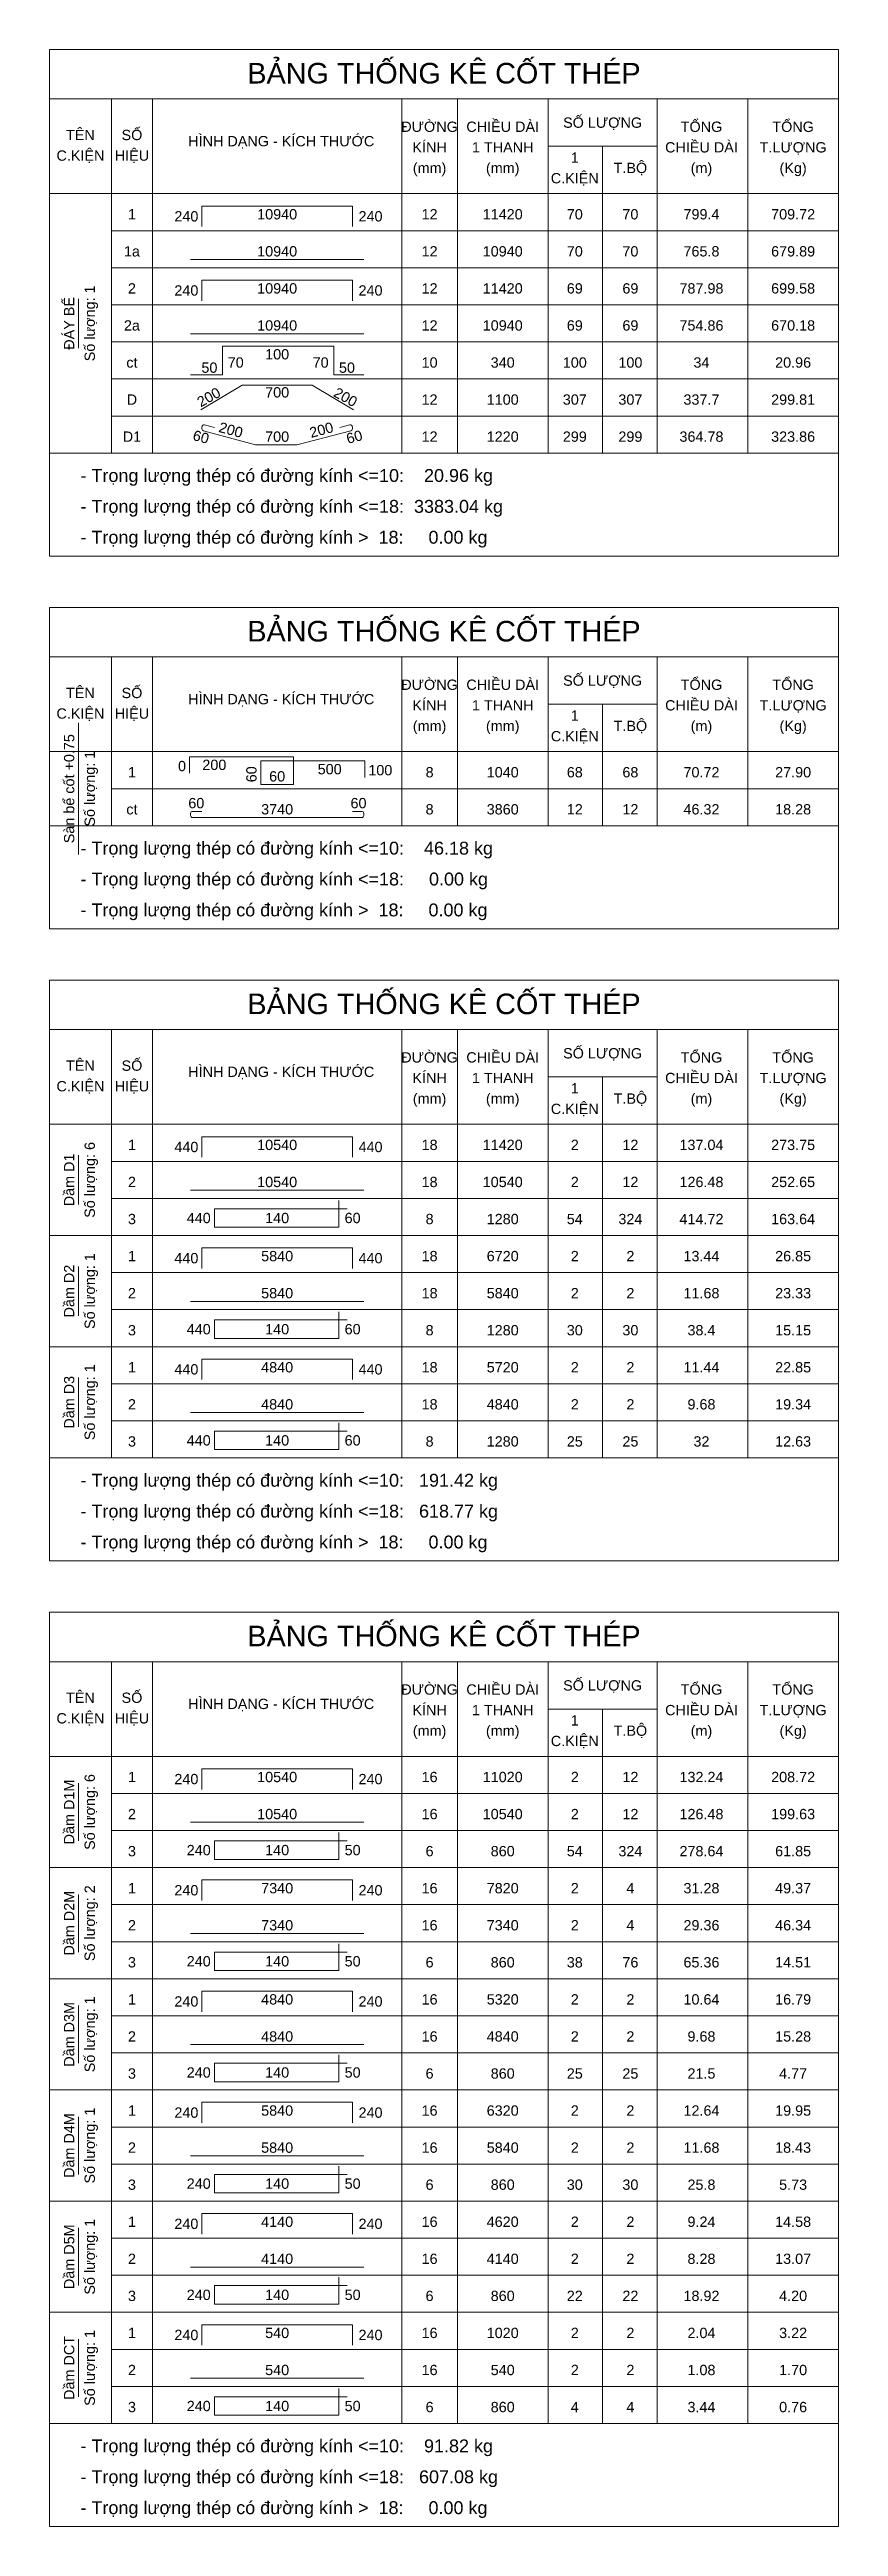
# Model space of a CAD drawing. Header units: inches. Extents: x 0 to 9575, y -420350 to -314000.
# Drawn here: x 0 to 9575, y -344075 to -314000 of the extents above; entities that cross this region are included whole.
import ezdxf
from ezdxf.enums import TextEntityAlignment as Align

# ---------------------------------------------------------------- set-up
doc = ezdxf.new("R2010")
doc.units = ezdxf.units.IN
doc.header["$MEASUREMENT"] = 0
doc.linetypes.add('HIDDENX2', pattern=[0.75, 0.5, -0.25])
for name, color, linetype, lineweight in [('Bao', 2, 'Continuous', 0), ('NetMo', 9, 'HIDDENX2', 0), ('Steel', 4, 'Continuous', 0), ('Text', 2, 'Continuous', 0), ('TextThep', 7, 'Continuous', 0)]:
    doc.layers.add(name, color=color, linetype=linetype, lineweight=lineweight)
doc.styles.add('Hoa', font='micross_0.ttf')
doc.styles.add('Thuong', font='micross_0.ttf')

msp = doc.modelspace()

# ---------------------------------------------------------------- texts
at = {"layer": 'Text', "color": 4, "style": 'Hoa'}
for p in [(4787.5, -314412.5), (4787.5, -321187.5), (4787.5, -325712.5), (4787.5, -333387.5)]:
    msp.add_text('BẢNG THỐNG KÊ CỐT THÉP', height=250, dxfattribs=at).set_placement(p, align=Align.CENTER)
at = {"layer": 'Text'}
for s, style, p in [('ĐƯỜNG', 'Hoa', (4612.5, -315000)), ('CHIỀU DÀI', 'Hoa', (5500, -315000)), ('SỐ LƯỢNG', 'Hoa', (6712.5, -314950)), ('TỔNG', 'Hoa', (7912.5, -315000)), ('TỔNG', 'Hoa', (9025, -315000)), ('TÊN', 'Hoa', (375, -315100)), ('SỐ', 'Hoa', (1000, -315100)), ('HÌNH DẠNG - KÍCH THƯỚC', 'Hoa', (2812.5, -315175)), ('KÍNH', 'Hoa', (4612.5, -315250)), ('1 THANH', 'Hoa', (5500, -315250)), ('CHIỀU DÀI', 'Hoa', (7912.5, -315250)), ('T.LƯỢNG', 'Hoa', (9025, -315250)), ('C.KIỆN', 'Hoa', (375, -315350)), ('HIỆU', 'Hoa', (1000, -315350)), ('(mm)', 'Thuong', (4612.5, -315500)), ('(mm)', 'Thuong', (5500, -315500)), ('C.KIỆN', 'Hoa', (6375, -315625)), ('1', 'Hoa', (6375, -315375)), ('T.BỘ', 'Hoa', (7050, -315500)), ('(m)', 'Thuong', (7912.5, -315500)), ('(Kg)', 'Thuong', (9025, -315500)), ('TÊN', 'Hoa', (375, -321875)), ('SỐ', 'Hoa', (1000, -321875)), ('HÌNH DẠNG - KÍCH THƯỚC', 'Hoa', (2812.5, -321950)), ('ĐƯỜNG', 'Hoa', (4612.5, -321775)), ('CHIỀU DÀI', 'Hoa', (5500, -321775)), ('SỐ LƯỢNG', 'Hoa', (6712.5, -321725)), ('TỔNG', 'Hoa', (7912.5, -321775)), ('TỔNG', 'Hoa', (9025, -321775)), ('C.KIỆN', 'Hoa', (375, -322125)), ('HIỆU', 'Hoa', (1000, -322125)), ('KÍNH', 'Hoa', (4612.5, -322025)), ('1 THANH', 'Hoa', (5500, -322025)), ('1', 'Hoa', (6375, -322150)), ('CHIỀU DÀI', 'Hoa', (7912.5, -322025)), ('T.LƯỢNG', 'Hoa', (9025, -322025)), ('(mm)', 'Thuong', (4612.5, -322275)), ('(mm)', 'Thuong', (5500, -322275)), ('C.KIỆN', 'Hoa', (6375, -322400)), ('T.BỘ', 'Hoa', (7050, -322275)), ('(m)', 'Thuong', (7912.5, -322275)), ('(Kg)', 'Thuong', (9025, -322275)), ('TÊN', 'Hoa', (375, -326400)), ('SỐ', 'Hoa', (1000, -326400)), ('ĐƯỜNG', 'Hoa', (4612.5, -326300)), ('CHIỀU DÀI', 'Hoa', (5500, -326300)), ('SỐ LƯỢNG', 'Hoa', (6712.5, -326250)), ('TỔNG', 'Hoa', (7912.5, -326300)), ('TỔNG', 'Hoa', (9025, -326300)), ('C.KIỆN', 'Hoa', (375, -326650)), ('HIỆU', 'Hoa', (1000, -326650)), ('HÌNH DẠNG - KÍCH THƯỚC', 'Hoa', (2812.5, -326475)), ('KÍNH', 'Hoa', (4612.5, -326550)), ('1 THANH', 'Hoa', (5500, -326550)), ('1', 'Hoa', (6375, -326675)), ('CHIỀU DÀI', 'Hoa', (7912.5, -326550)), ('T.LƯỢNG', 'Hoa', (9025, -326550)), ('(mm)', 'Thuong', (4612.5, -326800)), ('(mm)', 'Thuong', (5500, -326800)), ('C.KIỆN', 'Hoa', (6375, -326925)), ('T.BỘ', 'Hoa', (7050, -326800)), ('(m)', 'Thuong', (7912.5, -326800)), ('(Kg)', 'Thuong', (9025, -326800)), ('ĐƯỜNG', 'Hoa', (4612.5, -333975)), ('CHIỀU DÀI', 'Hoa', (5500, -333975)), ('SỐ LƯỢNG', 'Hoa', (6712.5, -333925)), ('TỔNG', 'Hoa', (7912.5, -333975)), ('TỔNG', 'Hoa', (9025, -333975)), ('TÊN', 'Hoa', (375, -334075)), ('SỐ', 'Hoa', (1000, -334075)), ('HÌNH DẠNG - KÍCH THƯỚC', 'Hoa', (2812.5, -334150)), ('KÍNH', 'Hoa', (4612.5, -334225)), ('1 THANH', 'Hoa', (5500, -334225)), ('CHIỀU DÀI', 'Hoa', (7912.5, -334225)), ('T.LƯỢNG', 'Hoa', (9025, -334225)), ('C.KIỆN', 'Hoa', (375, -334325)), ('HIỆU', 'Hoa', (1000, -334325)), ('(mm)', 'Thuong', (4612.5, -334475)), ('(mm)', 'Thuong', (5500, -334475)), ('1', 'Hoa', (6375, -334350)), ('T.BỘ', 'Hoa', (7050, -334475)), ('(m)', 'Thuong', (7912.5, -334475)), ('(Kg)', 'Thuong', (9025, -334475)), ('C.KIỆN', 'Hoa', (6375, -334600))]:
    msp.add_text(s, height=125, dxfattribs=dict(at, style=style)).set_placement(p, align=Align.CENTER)
at = {"layer": 'Text', "style": 'Hoa'}
for s, p in [('Số lượng: 1', (550, -317325)), ('ĐÁY BỂ', (300, -317325)), ('Sàn bể cốt +0.75', (300, -322975)), ('Số lượng: 1', (550, -322975)), ('Dầm D1', (300, -327725)), ('Số lượng: 6', (550, -327725)), ('Số lượng: 1', (550, -329075)), ('Dầm D2', (300, -329075)), ('Dầm D3', (300, -330425)), ('Số lượng: 1', (550, -330425)), ('Dầm D1M', (300, -335400)), ('Số lượng: 6', (550, -335400)), ('Dầm D2M', (300, -336750)), ('Số lượng: 2', (550, -336750)), ('Dầm D3M', (300, -338100)), ('Số lượng: 1', (550, -338100)), ('Dầm D4M', (300, -339450)), ('Số lượng: 1', (550, -339450)), ('Dầm D5M', (300, -340800)), ('Số lượng: 1', (550, -340800)), ('Dầm DCT', (300, -342150)), ('Số lượng: 1', (550, -342150))]:
    msp.add_text(s, height=125, rotation=90.00021, dxfattribs=at).set_placement(p, align=Align.CENTER)
for s, p in [('- Trọng lượng thép có đường kính <=10:    20.96 kg', (375, -319250)), ('- Trọng lượng thép có đường kính <=18:  3383.04 kg', (375, -319625)), ('- Trọng lượng thép có đường kính >  18:     0.00 kg', (375, -320000)), ('- Trọng lượng thép có đường kính <=10:    46.18 kg', (375, -323775)), ('- Trọng lượng thép có đường kính <=18:     0.00 kg', (375, -324150)), ('- Trọng lượng thép có đường kính >  18:     0.00 kg', (375, -324525)), ('- Trọng lượng thép có đường kính <=10:   191.42 kg', (375, -331450)), ('- Trọng lượng thép có đường kính <=18:   618.77 kg', (375, -331825)), ('- Trọng lượng thép có đường kính >  18:     0.00 kg', (375, -332200)), ('- Trọng lượng thép có đường kính <=10:    91.82 kg', (375, -343175)), ('- Trọng lượng thép có đường kính <=18:   607.08 kg', (375, -343550)), ('- Trọng lượng thép có đường kính >  18:     0.00 kg', (375, -343925))]:
    msp.add_text(s, height=156.25, dxfattribs=at).set_placement(p)
at = {"layer": 'TextThep', "style": 'Hoa'}
for s, p in [('1', (1000, -316100)), ('10940', (2762.5, -316100)), ('12', (4612.5, -316100)), ('1a', (1000, -316550)), ('10940', (2762.5, -316550)), ('12', (4612.5, -316550)), ('10940', (5500, -316550)), ('70', (6375, -316550)), ('70', (7050, -316550)), ('765.8', (7912.5, -316550)), ('679.89', (9025, -316550)), ('2', (1000, -317000)), ('10940', (2762.5, -317000)), ('12', (4612.5, -317000)), ('2a', (1000, -317450)), ('10940', (2762.5, -317450)), ('12', (4612.5, -317450)), ('10940', (5500, -317450)), ('69', (6375, -317450)), ('69', (7050, -317450)), ('754.86', (7912.5, -317450)), ('670.18', (9025, -317450)), ('ct', (1000, -317900)), ('10', (4612.5, -317900)), ('D', (1000, -318350)), ('12', (4612.5, -318350)), ('D1', (1000, -318800)), ('700', (2762.5, -318800)), ('12', (4612.5, -318800)), ('200', (2000, -322785)), ('500', (3400, -322837.5)), ('1', (1000, -322875)), ('60', (2762.5, -322925)), ('8', (4612.5, -322875)), ('ct', (1000, -323325)), ('60', (1781.25, -323250)), ('3740', (2762.5, -323325)), ('60', (3750, -323250)), ('8', (4612.5, -323325)), ('1', (1000, -327400)), ('10540', (2762.5, -327400)), ('18', (4612.5, -327400)), ('2', (1000, -327850)), ('10540', (2762.5, -327850)), ('18', (4612.5, -327850)), ('10540', (5500, -327850)), ('2', (6375, -327850)), ('12', (7050, -327850)), ('126.48', (7912.5, -327850)), ('252.65', (9025, -327850)), ('3', (1000, -328300)), ('140', (2762.5, -328287.5)), ('8', (4612.5, -328300)), ('1', (1000, -328750)), ('5840', (2762.5, -328750)), ('18', (4612.5, -328750)), ('2', (1000, -329200)), ('5840', (2762.5, -329200)), ('18', (4612.5, -329200)), ('5840', (5500, -329200)), ('2', (6375, -329200)), ('2', (7050, -329200)), ('11.68', (7912.5, -329200)), ('23.33', (9025, -329200)), ('3', (1000, -329650)), ('140', (2762.5, -329637.5)), ('8', (4612.5, -329650)), ('1', (1000, -330100)), ('4840', (2762.5, -330100)), ('18', (4612.5, -330100)), ('2', (1000, -330550)), ('4840', (2762.5, -330550)), ('18', (4612.5, -330550)), ('4840', (5500, -330550)), ('2', (6375, -330550)), ('2', (7050, -330550)), ('9.68', (7912.5, -330550)), ('19.34', (9025, -330550)), ('140', (2762.5, -330987.5)), ('3', (1000, -331000)), ('8', (4612.5, -331000)), ('1', (1000, -335075)), ('10540', (2762.5, -335075)), ('16', (4612.5, -335075)), ('2', (1000, -335525)), ('10540', (2762.5, -335525)), ('16', (4612.5, -335525)), ('10540', (5500, -335525)), ('2', (6375, -335525)), ('12', (7050, -335525)), ('126.48', (7912.5, -335525)), ('199.63', (9025, -335525)), ('3', (1000, -335975)), ('140', (2762.5, -335962.5)), ('6', (4612.5, -335975)), ('1', (1000, -336425)), ('7340', (2762.5, -336425)), ('16', (4612.5, -336425)), ('2', (1000, -336875)), ('7340', (2762.5, -336875)), ('16', (4612.5, -336875)), ('7340', (5500, -336875)), ('2', (6375, -336875)), ('4', (7050, -336875)), ('29.36', (7912.5, -336875)), ('46.34', (9025, -336875)), ('3', (1000, -337325)), ('140', (2762.5, -337312.5)), ('6', (4612.5, -337325)), ('1', (1000, -337775)), ('4840', (2762.5, -337775)), ('16', (4612.5, -337775)), ('2', (1000, -338225)), ('4840', (2762.5, -338225)), ('16', (4612.5, -338225)), ('4840', (5500, -338225)), ('2', (6375, -338225)), ('2', (7050, -338225)), ('9.68', (7912.5, -338225)), ('15.28', (9025, -338225)), ('3', (1000, -338675)), ('140', (2762.5, -338662.5)), ('6', (4612.5, -338675)), ('1', (1000, -339125)), ('5840', (2762.5, -339125)), ('16', (4612.5, -339125)), ('2', (1000, -339575)), ('5840', (2762.5, -339575)), ('16', (4612.5, -339575)), ('5840', (5500, -339575)), ('2', (6375, -339575)), ('2', (7050, -339575)), ('11.68', (7912.5, -339575)), ('18.43', (9025, -339575)), ('3', (1000, -340025)), ('140', (2762.5, -340012.5)), ('6', (4612.5, -340025)), ('1', (1000, -340475)), ('4140', (2762.5, -340475)), ('16', (4612.5, -340475)), ('2', (1000, -340925)), ('4140', (2762.5, -340925)), ('16', (4612.5, -340925)), ('4140', (5500, -340925)), ('2', (6375, -340925)), ('2', (7050, -340925)), ('8.28', (7912.5, -340925)), ('13.07', (9025, -340925)), ('3', (1000, -341375)), ('140', (2762.5, -341362.5)), ('6', (4612.5, -341375)), ('1', (1000, -341825)), ('540', (2762.5, -341825)), ('16', (4612.5, -341825)), ('2', (1000, -342275)), ('540', (2762.5, -342275)), ('16', (4612.5, -342275)), ('540', (5500, -342275)), ('2', (6375, -342275)), ('2', (7050, -342275)), ('1.08', (7912.5, -342275)), ('1.70', (9025, -342275)), ('140', (2762.5, -342712.5)), ('3', (1000, -342725)), ('6', (4612.5, -342725))]:
    msp.add_text(s, height=125, dxfattribs=at).set_placement(p, align=Align.BOTTOM_CENTER)
for s, p in [('240', (1806.25, -316125)), ('240', (1806.25, -317025)), ('0', (1656.25, -322800)), ('440', (1806.25, -327425)), ('440', (1956.25, -328287.5)), ('440', (1806.25, -328775)), ('440', (1956.25, -329637.5)), ('440', (1806.25, -330125)), ('440', (1956.25, -330987.5)), ('240', (1806.25, -335100)), ('240', (1956.25, -335962.5)), ('240', (1806.25, -336450)), ('240', (1956.25, -337312.5)), ('240', (1806.25, -337800)), ('240', (1956.25, -338662.5)), ('240', (1806.25, -339150)), ('240', (1956.25, -340012.5)), ('240', (1806.25, -340500)), ('240', (1956.25, -341362.5)), ('240', (1806.25, -341850)), ('240', (1956.25, -342712.5))]:
    msp.add_text(s, height=125, dxfattribs=at).set_placement(p, align=Align.BOTTOM_RIGHT)
for s, p in [('240', (3750, -316125)), ('240', (3750, -317025)), ('100', (3868.75, -322850)), ('440', (3750, -327425)), ('60', (3581.25, -328287.5)), ('440', (3750, -328775)), ('60', (3581.25, -329637.5)), ('440', (3750, -330125)), ('60', (3581.25, -330987.5)), ('240', (3750, -335100)), ('50', (3581.25, -335962.5)), ('240', (3750, -336450)), ('50', (3581.25, -337312.5)), ('240', (3750, -337800)), ('50', (3581.25, -338662.5)), ('240', (3750, -339150)), ('50', (3581.25, -340012.5)), ('240', (3750, -340500)), ('50', (3581.25, -341362.5)), ('240', (3750, -341850)), ('50', (3581.25, -342712.5))]:
    msp.add_text(s, height=125, dxfattribs=at).set_placement(p, align=Align.BOTTOM_LEFT)
at = {"layer": 'TextThep', "color": 7, "style": 'Hoa'}
for s, p in [('11420', (5500, -316100)), ('70', (6375, -316100)), ('70', (7050, -316100)), ('799.4', (7912.5, -316100)), ('709.72', (9025, -316100)), ('11420', (5500, -317000)), ('69', (6375, -317000)), ('69', (7050, -317000)), ('787.98', (7912.5, -317000)), ('699.58', (9025, -317000)), ('340', (5500, -317900)), ('100', (6375, -317900)), ('100', (7050, -317900)), ('34', (7912.5, -317900)), ('20.96', (9025, -317900)), ('1100', (5500, -318350)), ('307', (6375, -318350)), ('307', (7050, -318350)), ('337.7', (7912.5, -318350)), ('299.81', (9025, -318350)), ('1220', (5500, -318800)), ('299', (6375, -318800)), ('299', (7050, -318800)), ('364.78', (7912.5, -318800)), ('323.86', (9025, -318800)), ('1040', (5500, -322875)), ('68', (6375, -322875)), ('68', (7050, -322875)), ('70.72', (7912.5, -322875)), ('27.90', (9025, -322875)), ('3860', (5500, -323325)), ('12', (6375, -323325)), ('12', (7050, -323325)), ('46.32', (7912.5, -323325)), ('18.28', (9025, -323325)), ('11420', (5500, -327400)), ('2', (6375, -327400)), ('12', (7050, -327400)), ('137.04', (7912.5, -327400)), ('273.75', (9025, -327400)), ('1280', (5500, -328300)), ('54', (6375, -328300)), ('324', (7050, -328300)), ('414.72', (7912.5, -328300)), ('163.64', (9025, -328300)), ('6720', (5500, -328750)), ('2', (6375, -328750)), ('2', (7050, -328750)), ('13.44', (7912.5, -328750)), ('26.85', (9025, -328750)), ('1280', (5500, -329650)), ('30', (6375, -329650)), ('30', (7050, -329650)), ('38.4', (7912.5, -329650)), ('15.15', (9025, -329650)), ('5720', (5500, -330100)), ('2', (6375, -330100)), ('2', (7050, -330100)), ('11.44', (7912.5, -330100)), ('22.85', (9025, -330100)), ('1280', (5500, -331000)), ('25', (6375, -331000)), ('25', (7050, -331000)), ('32', (7912.5, -331000)), ('12.63', (9025, -331000)), ('11020', (5500, -335075)), ('2', (6375, -335075)), ('12', (7050, -335075)), ('132.24', (7912.5, -335075)), ('208.72', (9025, -335075)), ('860', (5500, -335975)), ('54', (6375, -335975)), ('324', (7050, -335975)), ('278.64', (7912.5, -335975)), ('61.85', (9025, -335975)), ('7820', (5500, -336425)), ('2', (6375, -336425)), ('4', (7050, -336425)), ('31.28', (7912.5, -336425)), ('49.37', (9025, -336425)), ('860', (5500, -337325)), ('38', (6375, -337325)), ('76', (7050, -337325)), ('65.36', (7912.5, -337325)), ('14.51', (9025, -337325)), ('5320', (5500, -337775)), ('2', (6375, -337775)), ('2', (7050, -337775)), ('10.64', (7912.5, -337775)), ('16.79', (9025, -337775)), ('860', (5500, -338675)), ('25', (6375, -338675)), ('25', (7050, -338675)), ('21.5', (7912.5, -338675)), ('4.77', (9025, -338675)), ('6320', (5500, -339125)), ('2', (6375, -339125)), ('2', (7050, -339125)), ('12.64', (7912.5, -339125)), ('19.95', (9025, -339125)), ('860', (5500, -340025)), ('30', (6375, -340025)), ('30', (7050, -340025)), ('25.8', (7912.5, -340025)), ('5.73', (9025, -340025)), ('4620', (5500, -340475)), ('2', (6375, -340475)), ('2', (7050, -340475)), ('9.24', (7912.5, -340475)), ('14.58', (9025, -340475)), ('860', (5500, -341375)), ('22', (6375, -341375)), ('22', (7050, -341375)), ('18.92', (7912.5, -341375)), ('4.20', (9025, -341375)), ('1020', (5500, -341825)), ('2', (6375, -341825)), ('2', (7050, -341825)), ('2.04', (7912.5, -341825)), ('3.22', (9025, -341825)), ('860', (5500, -342725)), ('4', (6375, -342725)), ('4', (7050, -342725)), ('3.44', (7912.5, -342725)), ('0.76', (9025, -342725))]:
    msp.add_text(s, height=125, dxfattribs=at).set_placement(p, align=Align.BOTTOM_CENTER)
at = {"layer": 'TextThep', "style": 'Hoa'}
for s, p in [('50', (2037.5, -317925)), ('70', (3387.5, -317862.5))]:
    msp.add_text(s, height=125, dxfattribs=at).set_placement(p, align=Align.RIGHT)
for s, p in [('70', (2162.5, -317862.5)), ('50', (3512.5, -317925))]:
    msp.add_text(s, height=125, dxfattribs=at).set_placement(p)
for s, p in [('100', (2762.5, -317762.5)), ('700', (2762.5, -318225))]:
    msp.add_text(s, height=125, dxfattribs=at).set_placement(p, align=Align.CENTER)
for rotation, p in [(29.032258, (1962.5, -318275)), (330.967742, (3562.5, -318275))]:
    msp.add_text('200', height=125, rotation=rotation, dxfattribs=at).set_placement(p, align=Align.CENTER)
for s, rotation, p in [('60', 345, (1812.5, -318800)), ('200', 345, (2175, -318715)), ('200', 15, (3325, -318715)), ('60', 15, (3725, -318800)), ('60', 90, (2550, -322800))]:
    msp.add_text(s, height=125, rotation=rotation, dxfattribs=at).set_placement(p, align=Align.BOTTOM_CENTER)

# ---------------------------------------------------------------- linework, layer by layer
at = {"layer": 'Bao'}
for p, q in [((0, -314000), (9575, -314000)), ((0, -314000), (0, -320150)), ((9575, -314000), (9575, -320150)), ((0, -314600), (9575, -314600)), ((750, -314600), (750, -318900)), ((1250, -314600), (1250, -318900)), ((4275, -314600), (4275, -318900)), ((4950, -314600), (4950, -318900)), ((6050, -314600), (6050, -318900)), ((7375, -314600), (7375, -318900)), ((8475, -314600), (8475, -318900)), ((6050, -315175), (7375, -315175)), ((6712.5, -315175), (6712.5, -318900)), ((0, -315750), (9575, -315750)), ((0, -320775), (9575, -320775)), ((0, -320775), (0, -324675)), ((9575, -320775), (9575, -324675)), ((0, -321375), (9575, -321375)), ((750, -321375), (750, -323425)), ((1250, -321375), (1250, -323425)), ((4275, -321375), (4275, -323425)), ((4950, -321375), (4950, -323425)), ((6050, -321375), (6050, -323425)), ((7375, -321375), (7375, -323425)), ((8475, -321375), (8475, -323425)), ((6050, -321950), (7375, -321950)), ((6712.5, -321950), (6712.5, -323425)), ((0, -322525), (9575, -322525)), ((0, -325300), (9575, -325300)), ((0, -325300), (0, -332350)), ((9575, -325300), (9575, -332350)), ((0, -325900), (9575, -325900)), ((750, -325900), (750, -331100)), ((1250, -325900), (1250, -331100)), ((4275, -325900), (4275, -331100)), ((4950, -325900), (4950, -331100)), ((6050, -325900), (6050, -331100)), ((7375, -325900), (7375, -331100)), ((8475, -325900), (8475, -331100)), ((6050, -326475), (7375, -326475)), ((6712.5, -326475), (6712.5, -331100)), ((0, -327050), (9575, -327050)), ((0, -332975), (9575, -332975)), ((0, -332975), (0, -344075)), ((9575, -332975), (9575, -344075)), ((0, -333575), (9575, -333575)), ((750, -333575), (750, -342825)), ((1250, -333575), (1250, -342825)), ((4275, -333575), (4275, -342825)), ((4950, -333575), (4950, -342825)), ((6050, -333575), (6050, -342825)), ((7375, -333575), (7375, -342825)), ((8475, -333575), (8475, -342825)), ((6050, -334150), (7375, -334150)), ((6712.5, -334150), (6712.5, -342825)), ((0, -334725), (9575, -334725))]:
    msp.add_line(p, q, dxfattribs=at)
at = {"layer": 'NetMo'}
for p, q in [((750, -316200), (9575, -316200)), ((750, -316650), (9575, -316650)), ((750, -317100), (9575, -317100)), ((750, -317550), (9575, -317550)), ((750, -318000), (9575, -318000)), ((750, -318450), (9575, -318450)), ((750, -318900), (9575, -318900)), ((750, -322975), (9575, -322975)), ((750, -323425), (9575, -323425)), ((750, -327500), (9575, -327500)), ((750, -327950), (9575, -327950)), ((750, -328400), (9575, -328400)), ((750, -328850), (9575, -328850)), ((750, -329300), (9575, -329300)), ((750, -329750), (9575, -329750)), ((750, -330200), (9575, -330200)), ((750, -330650), (9575, -330650)), ((750, -331100), (9575, -331100)), ((750, -335175), (9575, -335175)), ((750, -335625), (9575, -335625)), ((750, -336075), (9575, -336075)), ((750, -336525), (9575, -336525)), ((750, -336975), (9575, -336975)), ((750, -337425), (9575, -337425)), ((750, -337875), (9575, -337875)), ((750, -338325), (9575, -338325)), ((750, -338775), (9575, -338775)), ((750, -339225), (9575, -339225)), ((750, -339675), (9575, -339675)), ((750, -340125), (9575, -340125)), ((750, -340575), (9575, -340575)), ((750, -341025), (9575, -341025)), ((750, -341475), (9575, -341475)), ((750, -341925), (9575, -341925)), ((750, -342375), (9575, -342375)), ((750, -342825), (9575, -342825))]:
    msp.add_line(p, q, dxfattribs=at)
at = {"layer": 'Steel'}
for points in [[(1850, -316150), (1850, -315900), (3675, -315900), (3675, -316150)], [(1712.5, -316550), (3812.5, -316550)], [(1850, -317050), (1850, -316800), (3675, -316800), (3675, -317050)], [(1712.5, -317450), (3812.5, -317450)], [(1712.5, -317950), (2100, -317950), (2100, -317600), (3450, -317600), (3450, -317950), (3812.5, -317950)], [(1837.5, -318375), (2337.5, -318075), (3187.5, -318075), (3687.5, -318375)], [(1700, -322787.5), (1700, -322587.5), (2962.5, -322587.5), (2962.5, -322925), (2562.5, -322925), (2562.5, -322637.5), (3825, -322637.5), (3825, -322837.5)], [(1850, -327450), (1850, -327200), (3675, -327200), (3675, -327450)], [(1712.5, -327850), (3812.5, -327850)], [(3612.5, -328075), (2000, -328075), (2000, -328300), (3512.5, -328300), (3512.5, -327975)], [(1850, -328800), (1850, -328550), (3675, -328550), (3675, -328800)], [(1712.5, -329200), (3812.5, -329200)], [(3612.5, -329425), (2000, -329425), (2000, -329650), (3512.5, -329650), (3512.5, -329325)], [(1850, -330150), (1850, -329900), (3675, -329900), (3675, -330150)], [(1712.5, -330550), (3812.5, -330550)], [(3612.5, -330775), (2000, -330775), (2000, -331000), (3512.5, -331000), (3512.5, -330675)], [(1850, -335125), (1850, -334875), (3675, -334875), (3675, -335125)], [(1712.5, -335525), (3812.5, -335525)], [(3612.5, -335750), (2000, -335750), (2000, -335975), (3512.5, -335975), (3512.5, -335650)], [(1850, -336475), (1850, -336225), (3675, -336225), (3675, -336475)], [(1712.5, -336875), (3812.5, -336875)], [(3612.5, -337100), (2000, -337100), (2000, -337325), (3512.5, -337325), (3512.5, -337000)], [(1850, -337825), (1850, -337575), (3675, -337575), (3675, -337825)], [(1712.5, -338225), (3812.5, -338225)], [(3612.5, -338450), (2000, -338450), (2000, -338675), (3512.5, -338675), (3512.5, -338350)], [(1850, -339175), (1850, -338925), (3675, -338925), (3675, -339175)], [(1712.5, -339575), (3812.5, -339575)], [(3612.5, -339800), (2000, -339800), (2000, -340025), (3512.5, -340025), (3512.5, -339700)], [(1850, -340525), (1850, -340275), (3675, -340275), (3675, -340525)], [(1712.5, -340925), (3812.5, -340925)], [(3612.5, -341150), (2000, -341150), (2000, -341375), (3512.5, -341375), (3512.5, -341050)], [(1850, -341875), (1850, -341625), (3675, -341625), (3675, -341875)], [(1712.5, -342275), (3812.5, -342275)], [(3612.5, -342500), (2000, -342500), (2000, -342725), (3512.5, -342725), (3512.5, -342400)]]:
    msp.add_lwpolyline(points, dxfattribs=at)
for points in [[(2000, -318590), (1881.44, -318558.38, 0.49277346), (1850, -318582.54), (1850, -318605.84, 0.33912102), (1868.5, -318629.98), (2500, -318800), (3000, -318800), (3656.27, -318629.85, 0.34172122), (3675, -318605.65), (3675, -318582.54, 0.49277346), (3643.56, -318558.38), (3525, -318590)], [(1850, -323250), (1737.5, -323250, 0.41421356), (1712.5, -323275), (1712.5, -323300, 0.41421356), (1737.5, -323325), (3787.5, -323325, 0.41421356), (3812.5, -323300), (3812.5, -323275, 0.41421356), (3787.5, -323250), (3675, -323250)]]:
    msp.add_lwpolyline(points, format="xyb", dxfattribs=at)
at = {"layer": 'Text'}
for p, q in [((350, -317625), (350, -317025)), ((0, -318900), (9575, -318900)), ((0, -318900), (9575, -318900)), ((0, -320150), (9575, -320150)), ((350, -323775), (350, -322175)), ((0, -323425), (9575, -323425)), ((0, -323425), (9575, -323425)), ((0, -324675), (9575, -324675)), ((350, -328025), (350, -327425)), ((0, -328400), (9575, -328400)), ((350, -329375), (350, -328775)), ((0, -329750), (9575, -329750)), ((350, -330725), (350, -330125)), ((0, -331100), (9575, -331100)), ((0, -331100), (9575, -331100)), ((0, -332350), (9575, -332350)), ((350, -335750), (350, -335050)), ((0, -336075), (9575, -336075)), ((350, -337100), (350, -336400)), ((0, -337425), (9575, -337425)), ((350, -338450), (350, -337750)), ((0, -338775), (9575, -338775)), ((350, -339800), (350, -339100)), ((0, -340125), (9575, -340125)), ((350, -341150), (350, -340450)), ((0, -341475), (9575, -341475)), ((350, -342500), (350, -341800)), ((0, -342825), (9575, -342825)), ((0, -342825), (9575, -342825)), ((0, -344075), (9575, -344075))]:
    msp.add_line(p, q, dxfattribs=at)

msp.set_redraw_order([(e.dxf.handle, doc.entitydb.next_handle()) for e in msp.query("TEXT MTEXT ATTDEF DIMENSION ARC_DIMENSION")])  # texts and dimensions are drawn at this point

doc.saveas('drawing.dxf')
